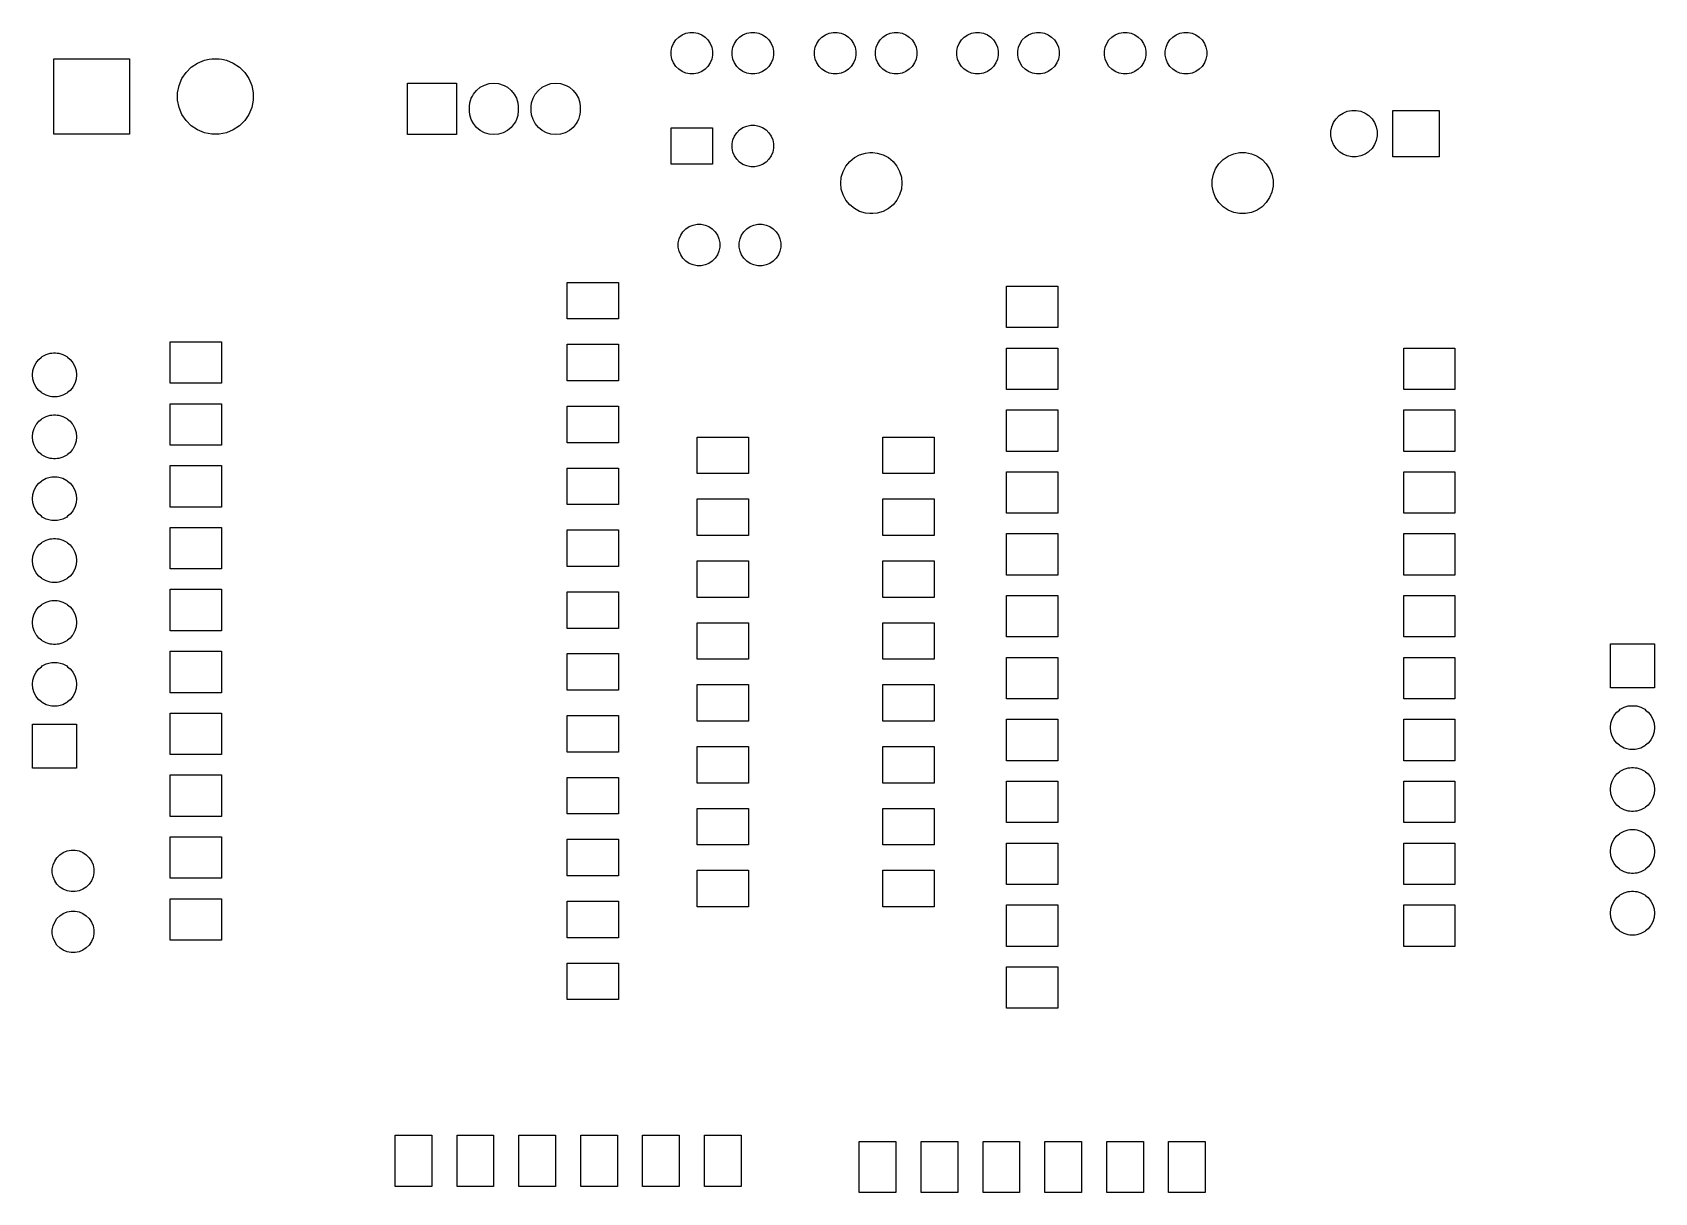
# Model space of a CAD drawing. Extents: x 37.2 to 103.8, y -92 to -44.4.
import ezdxf

# ---------------------------------------------------------------- set-up
doc = ezdxf.new("R2010")
doc.units = 0
doc.header["$MEASUREMENT"] = 0
doc.layers.add('BLACK', color=7, linetype='CONTINUOUS')

msp = doc.modelspace()

# ---------------------------------------------------------------- linework, layer by layer
at = {"layer": 'BLACK', "linetype": 'CONTINUOUS'}
for p, q in [((63.601, -44.6695), (63.7195, -44.551)), ((63.7195, -44.551), (63.8589, -44.4579)), ((63.8589, -44.4579), (64.0138, -44.3937)), ((64.0138, -44.3937), (64.1782, -44.361)), ((64.1782, -44.361), (64.3458, -44.361)), ((64.3458, -44.361), (64.5102, -44.3937)), ((64.5102, -44.3937), (64.6651, -44.4579)), ((64.6651, -44.4579), (64.8045, -44.551)), ((64.8045, -44.551), (64.923, -44.6695)), ((66.101, -44.6695), (66.2195, -44.551)), ((66.2195, -44.551), (66.3589, -44.4579)), ((66.3589, -44.4579), (66.5138, -44.3937)), ((66.5138, -44.3937), (66.6782, -44.361)), ((66.6782, -44.361), (66.8458, -44.361)), ((66.8458, -44.361), (67.0102, -44.3937)), ((67.0102, -44.3937), (67.1651, -44.4579)), ((67.1651, -44.4579), (67.3045, -44.551)), ((67.3045, -44.551), (67.423, -44.6695)), ((69.483, -44.6695), (69.6015, -44.551)), ((69.6015, -44.551), (69.7409, -44.4579)), ((69.7409, -44.4579), (69.8958, -44.3937)), ((69.8958, -44.3937), (70.0602, -44.361)), ((70.0602, -44.361), (70.2278, -44.361)), ((70.2278, -44.361), (70.3922, -44.3937)), ((70.3922, -44.3937), (70.5471, -44.4579)), ((70.5471, -44.4579), (70.6865, -44.551)), ((70.6865, -44.551), (70.805, -44.6695)), ((71.983, -44.6695), (72.1015, -44.551)), ((72.1015, -44.551), (72.2409, -44.4579)), ((72.2409, -44.4579), (72.3958, -44.3937)), ((72.3958, -44.3937), (72.5602, -44.361)), ((72.5602, -44.361), (72.7278, -44.361)), ((72.7278, -44.361), (72.8922, -44.3937)), ((72.8922, -44.3937), (73.0471, -44.4579)), ((73.0471, -44.4579), (73.1865, -44.551)), ((73.1865, -44.551), (73.305, -44.6695)), ((75.325, -44.6695), (75.4435, -44.551)), ((75.4435, -44.551), (75.5829, -44.4579)), ((75.5829, -44.4579), (75.7378, -44.3937)), ((75.7378, -44.3937), (75.9022, -44.361)), ((75.9022, -44.361), (76.0698, -44.361)), ((76.0698, -44.361), (76.2342, -44.3937)), ((76.2342, -44.3937), (76.3891, -44.4579)), ((76.3891, -44.4579), (76.5285, -44.551)), ((76.5285, -44.551), (76.647, -44.6695)), ((77.825, -44.6695), (77.9435, -44.551)), ((77.9435, -44.551), (78.0829, -44.4579)), ((78.0829, -44.4579), (78.2378, -44.3937)), ((78.2378, -44.3937), (78.4022, -44.361)), ((78.4022, -44.361), (78.5698, -44.361)), ((78.5698, -44.361), (78.7342, -44.3937)), ((78.7342, -44.3937), (78.8891, -44.4579)), ((78.8891, -44.4579), (79.0285, -44.551)), ((79.0285, -44.551), (79.147, -44.6695)), ((81.381, -44.6695), (81.4995, -44.551)), ((81.4995, -44.551), (81.6389, -44.4579)), ((81.6389, -44.4579), (81.7938, -44.3937)), ((81.7938, -44.3937), (81.9582, -44.361)), ((81.9582, -44.361), (82.1258, -44.361)), ((82.1258, -44.361), (82.2902, -44.3937)), ((82.2902, -44.3937), (82.4451, -44.4579)), ((82.4451, -44.4579), (82.5845, -44.551)), ((82.5845, -44.551), (82.703, -44.6695)), ((83.881, -44.6695), (83.9995, -44.551)), ((83.9995, -44.551), (84.1389, -44.4579)), ((84.1389, -44.4579), (84.2938, -44.3937)), ((84.2938, -44.3937), (84.4582, -44.361)), ((84.4582, -44.361), (84.6258, -44.361)), ((84.6258, -44.361), (84.7902, -44.3937)), ((84.7902, -44.3937), (84.9451, -44.4579)), ((84.9451, -44.4579), (85.0845, -44.551)), ((85.0845, -44.551), (85.203, -44.6695)), ((63.411, -45.1282), (63.4437, -44.9638)), ((63.411, -45.2958), (63.411, -45.1282)), ((63.4437, -44.9638), (63.5079, -44.8089)), ((63.5079, -44.8089), (63.601, -44.6695)), ((64.923, -44.6695), (65.0161, -44.8089)), ((65.0161, -44.8089), (65.0803, -44.9638)), ((65.0803, -44.9638), (65.113, -45.1282)), ((65.113, -45.1282), (65.113, -45.2958)), ((65.911, -45.1282), (65.9437, -44.9638)), ((65.911, -45.2958), (65.911, -45.1282)), ((65.9437, -44.9638), (66.0079, -44.8089)), ((66.0079, -44.8089), (66.101, -44.6695)), ((67.423, -44.6695), (67.5161, -44.8089)), ((67.5161, -44.8089), (67.5803, -44.9638)), ((67.5803, -44.9638), (67.613, -45.1282)), ((67.613, -45.1282), (67.613, -45.2958)), ((69.293, -45.1282), (69.3257, -44.9638)), ((69.293, -45.2958), (69.293, -45.1282)), ((69.3257, -44.9638), (69.3899, -44.8089)), ((69.3899, -44.8089), (69.483, -44.6695)), ((70.805, -44.6695), (70.8981, -44.8089)), ((70.8981, -44.8089), (70.9623, -44.9638)), ((70.9623, -44.9638), (70.995, -45.1282)), ((70.995, -45.1282), (70.995, -45.2958)), ((71.793, -45.1282), (71.8257, -44.9638)), ((71.793, -45.2958), (71.793, -45.1282)), ((71.8257, -44.9638), (71.8899, -44.8089)), ((71.8899, -44.8089), (71.983, -44.6695)), ((73.305, -44.6695), (73.3981, -44.8089)), ((73.3981, -44.8089), (73.4623, -44.9638)), ((73.4623, -44.9638), (73.495, -45.1282)), ((73.495, -45.1282), (73.495, -45.2958)), ((75.135, -45.1282), (75.1677, -44.9638)), ((75.135, -45.2958), (75.135, -45.1282)), ((75.1677, -44.9638), (75.2319, -44.8089)), ((75.2319, -44.8089), (75.325, -44.6695)), ((76.647, -44.6695), (76.7401, -44.8089)), ((76.7401, -44.8089), (76.8043, -44.9638)), ((76.8043, -44.9638), (76.837, -45.1282)), ((76.837, -45.1282), (76.837, -45.2958)), ((77.635, -45.1282), (77.6677, -44.9638)), ((77.635, -45.2958), (77.635, -45.1282)), ((77.6677, -44.9638), (77.7319, -44.8089)), ((77.7319, -44.8089), (77.825, -44.6695)), ((79.147, -44.6695), (79.2401, -44.8089)), ((79.2401, -44.8089), (79.3043, -44.9638)), ((79.3043, -44.9638), (79.337, -45.1282)), ((79.337, -45.1282), (79.337, -45.2958)), ((81.191, -45.1282), (81.2237, -44.9638)), ((81.191, -45.2958), (81.191, -45.1282)), ((81.2237, -44.9638), (81.2879, -44.8089)), ((81.2879, -44.8089), (81.381, -44.6695)), ((82.703, -44.6695), (82.7961, -44.8089)), ((82.7961, -44.8089), (82.8603, -44.9638)), ((82.8603, -44.9638), (82.893, -45.1282)), ((82.893, -45.1282), (82.893, -45.2958)), ((83.691, -45.1282), (83.7237, -44.9638)), ((83.691, -45.2958), (83.691, -45.1282)), ((83.7237, -44.9638), (83.7879, -44.8089)), ((83.7879, -44.8089), (83.881, -44.6695)), ((85.203, -44.6695), (85.2961, -44.8089)), ((85.2961, -44.8089), (85.3603, -44.9638)), ((85.3603, -44.9638), (85.393, -45.1282)), ((85.393, -45.1282), (85.393, -45.2958)), ((38.073, -48.541), (38.073, -45.439)), ((38.073, -45.439), (41.175, -45.439)), ((41.175, -45.439), (41.175, -48.541)), ((43.4993, -46.0013), (43.7153, -45.7853)), ((43.7153, -45.7853), (43.9693, -45.6155)), ((43.9693, -45.6155), (44.2516, -45.4986)), ((44.2516, -45.4986), (44.4445, -45.4602)), ((44.4445, -45.4602), (44.5512, -45.439)), ((44.5512, -45.439), (44.8568, -45.439)), ((44.8568, -45.439), (44.9635, -45.4602)), ((44.9635, -45.4602), (45.1564, -45.4986)), ((45.1564, -45.4986), (45.4387, -45.6155)), ((45.4387, -45.6155), (45.6927, -45.7853)), ((45.6927, -45.7853), (45.9087, -46.0013)), ((63.4437, -45.4602), (63.411, -45.2958)), ((63.5079, -45.6151), (63.4437, -45.4602)), ((63.601, -45.7545), (63.5079, -45.6151)), ((63.7195, -45.873), (63.601, -45.7545)), ((63.8589, -45.9661), (63.7195, -45.873)), ((64.8045, -45.873), (64.6651, -45.9661)), ((64.923, -45.7545), (64.8045, -45.873)), ((65.0161, -45.6151), (64.923, -45.7545)), ((65.0803, -45.4602), (65.0161, -45.6151)), ((65.113, -45.2958), (65.0803, -45.4602)), ((65.9437, -45.4602), (65.911, -45.2958)), ((66.0079, -45.6151), (65.9437, -45.4602)), ((66.101, -45.7545), (66.0079, -45.6151)), ((66.2195, -45.873), (66.101, -45.7545)), ((66.3589, -45.9661), (66.2195, -45.873)), ((67.3045, -45.873), (67.1651, -45.9661)), ((67.423, -45.7545), (67.3045, -45.873)), ((67.5161, -45.6151), (67.423, -45.7545)), ((67.5803, -45.4602), (67.5161, -45.6151)), ((67.613, -45.2958), (67.5803, -45.4602)), ((69.3257, -45.4602), (69.293, -45.2958)), ((69.3899, -45.6151), (69.3257, -45.4602)), ((69.483, -45.7545), (69.3899, -45.6151)), ((69.6015, -45.873), (69.483, -45.7545)), ((69.7409, -45.9661), (69.6015, -45.873)), ((70.6865, -45.873), (70.5471, -45.9661)), ((70.805, -45.7545), (70.6865, -45.873)), ((70.8981, -45.6151), (70.805, -45.7545)), ((70.9623, -45.4602), (70.8981, -45.6151)), ((70.995, -45.2958), (70.9623, -45.4602)), ((71.8257, -45.4602), (71.793, -45.2958)), ((71.8899, -45.6151), (71.8257, -45.4602)), ((71.983, -45.7545), (71.8899, -45.6151)), ((72.1015, -45.873), (71.983, -45.7545)), ((72.2409, -45.9661), (72.1015, -45.873)), ((73.1865, -45.873), (73.0471, -45.9661)), ((73.305, -45.7545), (73.1865, -45.873)), ((73.3981, -45.6151), (73.305, -45.7545)), ((73.4623, -45.4602), (73.3981, -45.6151)), ((73.495, -45.2958), (73.4623, -45.4602)), ((75.1677, -45.4602), (75.135, -45.2958)), ((75.2319, -45.6151), (75.1677, -45.4602)), ((75.325, -45.7545), (75.2319, -45.6151)), ((75.4435, -45.873), (75.325, -45.7545)), ((75.5829, -45.9661), (75.4435, -45.873)), ((76.5285, -45.873), (76.3891, -45.9661)), ((76.647, -45.7545), (76.5285, -45.873)), ((76.7401, -45.6151), (76.647, -45.7545)), ((76.8043, -45.4602), (76.7401, -45.6151)), ((76.837, -45.2958), (76.8043, -45.4602)), ((77.6677, -45.4602), (77.635, -45.2958)), ((77.7319, -45.6151), (77.6677, -45.4602)), ((77.825, -45.7545), (77.7319, -45.6151)), ((77.9435, -45.873), (77.825, -45.7545)), ((78.0829, -45.9661), (77.9435, -45.873)), ((79.0285, -45.873), (78.8891, -45.9661)), ((79.147, -45.7545), (79.0285, -45.873)), ((79.2401, -45.6151), (79.147, -45.7545)), ((79.3043, -45.4602), (79.2401, -45.6151)), ((79.337, -45.2958), (79.3043, -45.4602)), ((81.2237, -45.4602), (81.191, -45.2958)), ((81.2879, -45.6151), (81.2237, -45.4602)), ((81.381, -45.7545), (81.2879, -45.6151)), ((81.4995, -45.873), (81.381, -45.7545)), ((81.6389, -45.9661), (81.4995, -45.873)), ((82.5845, -45.873), (82.4451, -45.9661)), ((82.703, -45.7545), (82.5845, -45.873)), ((82.7961, -45.6151), (82.703, -45.7545)), ((82.8603, -45.4602), (82.7961, -45.6151)), ((82.893, -45.2958), (82.8603, -45.4602)), ((83.7237, -45.4602), (83.691, -45.2958)), ((83.7879, -45.6151), (83.7237, -45.4602)), ((83.881, -45.7545), (83.7879, -45.6151)), ((83.9995, -45.873), (83.881, -45.7545)), ((84.1389, -45.9661), (83.9995, -45.873)), ((85.0845, -45.873), (84.9451, -45.9661)), ((85.203, -45.7545), (85.0845, -45.873)), ((85.2961, -45.6151), (85.203, -45.7545)), ((85.3603, -45.4602), (85.2961, -45.6151)), ((85.393, -45.2958), (85.3603, -45.4602)), ((43.153, -46.8372), (43.2126, -46.5376)), ((43.2126, -46.5376), (43.3295, -46.2553)), ((43.3295, -46.2553), (43.4993, -46.0013)), ((45.9087, -46.0013), (46.0785, -46.2553)), ((46.0785, -46.2553), (46.1954, -46.5376)), ((46.1954, -46.5376), (46.255, -46.8372)), ((52.5905, -48.549), (52.5905, -46.447)), ((52.5905, -46.447), (54.5975, -46.447)), ((54.5975, -46.447), (54.5975, -48.549)), ((55.5738, -46.6121), (55.7481, -46.5189)), ((55.7481, -46.5189), (55.9373, -46.4615)), ((55.9373, -46.4615), (56.134, -46.4421)), ((56.134, -46.4421), (56.3307, -46.4615)), ((56.3307, -46.4615), (56.5199, -46.5189)), ((56.5199, -46.5189), (56.5199, -46.5189)), ((56.5199, -46.5189), (56.5548, -46.5376)), ((56.5548, -46.5376), (56.6942, -46.6121)), ((58.1138, -46.6121), (58.2881, -46.5189)), ((58.2881, -46.5189), (58.4773, -46.4615)), ((58.4773, -46.4615), (58.674, -46.4421)), ((58.674, -46.4421), (58.8707, -46.4615)), ((58.8707, -46.4615), (59.0599, -46.5189)), ((59.0599, -46.5189), (59.0599, -46.5189)), ((59.0599, -46.5189), (59.0948, -46.5376)), ((59.0948, -46.5376), (59.2342, -46.6121)), ((64.0138, -46.0303), (63.8589, -45.9661)), ((64.1782, -46.063), (64.0138, -46.0303)), ((64.3458, -46.063), (64.1782, -46.063)), ((64.5102, -46.0303), (64.3458, -46.063)), ((64.6651, -45.9661), (64.5102, -46.0303)), ((66.5138, -46.0303), (66.3589, -45.9661)), ((66.6782, -46.063), (66.5138, -46.0303)), ((66.8458, -46.063), (66.6782, -46.063)), ((67.0102, -46.0303), (66.8458, -46.063)), ((67.1651, -45.9661), (67.0102, -46.0303)), ((69.8958, -46.0303), (69.7409, -45.9661)), ((70.0602, -46.063), (69.8958, -46.0303)), ((70.2278, -46.063), (70.0602, -46.063)), ((70.3922, -46.0303), (70.2278, -46.063)), ((70.5471, -45.9661), (70.3922, -46.0303)), ((72.3958, -46.0303), (72.2409, -45.9661)), ((72.5602, -46.063), (72.3958, -46.0303)), ((72.7278, -46.063), (72.5602, -46.063)), ((72.8922, -46.0303), (72.7278, -46.063)), ((73.0471, -45.9661), (72.8922, -46.0303)), ((75.7378, -46.0303), (75.5829, -45.9661)), ((75.9022, -46.063), (75.7378, -46.0303)), ((76.0698, -46.063), (75.9022, -46.063)), ((76.2342, -46.0303), (76.0698, -46.063)), ((76.3891, -45.9661), (76.2342, -46.0303)), ((78.2378, -46.0303), (78.0829, -45.9661)), ((78.4022, -46.063), (78.2378, -46.0303)), ((78.5698, -46.063), (78.4022, -46.063)), ((78.7342, -46.0303), (78.5698, -46.063)), ((78.8891, -45.9661), (78.7342, -46.0303)), ((81.7938, -46.0303), (81.6389, -45.9661)), ((81.9582, -46.063), (81.7938, -46.0303)), ((82.1258, -46.063), (81.9582, -46.063)), ((82.2902, -46.0303), (82.1258, -46.063)), ((82.4451, -45.9661), (82.2902, -46.0303)), ((84.2938, -46.0303), (84.1389, -45.9661)), ((84.4582, -46.063), (84.2938, -46.0303)), ((84.6258, -46.063), (84.4582, -46.063)), ((84.7902, -46.0303), (84.6258, -46.063)), ((84.9451, -45.9661), (84.7902, -46.0303)), ((43.153, -47.1428), (43.153, -46.8372)), ((43.2126, -47.4424), (43.153, -47.1428)), ((46.255, -47.1428), (46.1954, -47.4424)), ((46.255, -46.8372), (46.255, -47.1428)), ((55.1305, -47.4012), (55.145, -47.2538)), ((55.145, -47.2538), (55.2024, -47.0646)), ((55.2024, -47.0646), (55.2518, -46.9722)), ((55.2024, -47.0646), (55.2024, -47.0646)), ((55.2518, -46.9722), (55.2956, -46.8903)), ((55.2956, -46.8903), (55.421, -46.7375)), ((55.421, -46.7375), (55.5738, -46.6121)), ((56.6942, -46.6121), (56.847, -46.7375)), ((56.847, -46.7375), (56.9724, -46.8903)), ((56.9724, -46.8903), (57.0656, -47.0646)), ((57.0656, -47.0646), (57.123, -47.2538)), ((57.123, -47.2538), (57.1375, -47.4012)), ((57.6705, -47.4012), (57.685, -47.2538)), ((57.685, -47.2538), (57.7424, -47.0646)), ((57.7424, -47.0646), (57.7918, -46.9722)), ((57.7424, -47.0646), (57.7424, -47.0646)), ((57.7918, -46.9722), (57.8356, -46.8903)), ((57.8356, -46.8903), (57.961, -46.7375)), ((57.961, -46.7375), (58.1138, -46.6121)), ((59.2342, -46.6121), (59.387, -46.7375)), ((59.387, -46.7375), (59.5124, -46.8903)), ((59.5124, -46.8903), (59.6056, -47.0646)), ((59.6056, -47.0646), (59.663, -47.2538)), ((59.663, -47.2538), (59.6775, -47.4012)), ((43.3295, -47.7247), (43.2126, -47.4424)), ((43.4993, -47.9787), (43.3295, -47.7247)), ((46.0785, -47.7247), (45.9087, -47.9787)), ((46.1954, -47.4424), (46.0785, -47.7247)), ((55.1305, -47.5948), (55.1305, -47.4012)), ((55.145, -47.7422), (55.1305, -47.5948)), ((55.2024, -47.9314), (55.145, -47.7422)), ((55.2956, -48.1057), (55.2024, -47.9314)), ((57.0656, -47.9314), (57.0162, -48.0238)), ((57.1129, -47.7753), (57.0656, -47.9314)), ((57.123, -47.7422), (57.1129, -47.7753)), ((57.1375, -47.5948), (57.123, -47.7422)), ((57.1375, -47.4012), (57.1375, -47.5948)), ((57.6705, -47.5948), (57.6705, -47.4012)), ((57.685, -47.7422), (57.6705, -47.5948)), ((57.7424, -47.9314), (57.685, -47.7422)), ((57.8356, -48.1057), (57.7424, -47.9314)), ((59.6056, -47.9314), (59.5562, -48.0238)), ((59.6529, -47.7753), (59.6056, -47.9314)), ((59.663, -47.7422), (59.6529, -47.7753)), ((59.6775, -47.5948), (59.663, -47.7422)), ((59.6775, -47.4012), (59.6775, -47.5948)), ((90.6539, -47.9787), (90.7013, -47.9078)), ((90.7013, -47.9078), (90.8338, -47.7753)), ((90.8338, -47.7753), (90.9895, -47.6712)), ((90.9895, -47.6712), (91.1626, -47.5995)), ((90.9895, -47.6712), (90.9895, -47.6712)), ((91.1626, -47.5995), (91.3463, -47.563)), ((91.3463, -47.563), (91.5337, -47.563)), ((91.5337, -47.563), (91.7174, -47.5995)), ((91.7174, -47.5995), (91.8905, -47.6712)), ((91.8905, -47.6712), (91.8905, -47.6712)), ((91.8905, -47.6712), (92.0462, -47.7753)), ((92.0462, -47.7753), (92.1787, -47.9078)), ((92.1787, -47.9078), (92.2261, -47.9787)), ((93.029, -49.465), (93.029, -47.563)), ((93.029, -47.563), (94.931, -47.563)), ((94.931, -47.563), (94.931, -49.465)), ((41.175, -48.541), (38.073, -48.541)), ((43.7153, -48.1947), (43.4993, -47.9787)), ((43.9693, -48.3645), (43.7153, -48.1947)), ((44.2516, -48.4814), (43.9693, -48.3645)), ((44.4014, -48.5112), (44.2516, -48.4814)), ((44.5512, -48.541), (44.4014, -48.5112)), ((44.8568, -48.541), (44.5512, -48.541)), ((45.0066, -48.5112), (44.8568, -48.541)), ((45.1564, -48.4814), (45.0066, -48.5112)), ((45.4387, -48.3645), (45.1564, -48.4814)), ((45.6927, -48.1947), (45.4387, -48.3645)), ((45.9087, -47.9787), (45.6927, -48.1947)), ((54.5975, -48.549), (52.5905, -48.549)), ((55.421, -48.2585), (55.2956, -48.1057)), ((55.5738, -48.3839), (55.421, -48.2585)), ((55.7481, -48.4771), (55.5738, -48.3839)), ((55.9373, -48.5345), (55.7481, -48.4771)), ((56.134, -48.5539), (55.9373, -48.5345)), ((56.3307, -48.5345), (56.134, -48.5539)), ((56.5199, -48.4771), (56.3307, -48.5345)), ((56.6942, -48.3839), (56.5199, -48.4771)), ((56.847, -48.2585), (56.6942, -48.3839)), ((56.9724, -48.1057), (56.847, -48.2585)), ((57.0162, -48.0238), (56.9724, -48.1057)), ((57.961, -48.2585), (57.8356, -48.1057)), ((58.1138, -48.3839), (57.961, -48.2585)), ((58.2881, -48.4771), (58.1138, -48.3839)), ((58.4773, -48.5345), (58.2881, -48.4771)), ((58.674, -48.5539), (58.4773, -48.5345)), ((58.8707, -48.5345), (58.674, -48.5539)), ((59.0599, -48.4771), (58.8707, -48.5345)), ((59.2342, -48.3839), (59.0599, -48.4771)), ((59.387, -48.2585), (59.2342, -48.3839)), ((59.5124, -48.1057), (59.387, -48.2585)), ((59.5562, -48.0238), (59.5124, -48.1057)), ((63.411, -49.773), (63.411, -48.271)), ((63.411, -48.271), (65.113, -48.271)), ((65.113, -48.271), (65.113, -49.773)), ((66.0079, -48.6189), (66.101, -48.4795)), ((66.101, -48.4795), (66.2195, -48.361)), ((66.2195, -48.361), (66.3589, -48.2679)), ((66.3589, -48.2679), (66.5138, -48.2037)), ((66.5138, -48.2037), (66.6782, -48.171)), ((66.6782, -48.171), (66.8458, -48.171)), ((66.8458, -48.171), (67.0102, -48.2037)), ((67.0102, -48.2037), (67.1651, -48.2679)), ((67.1651, -48.2679), (67.3045, -48.361)), ((67.3045, -48.361), (67.423, -48.4795)), ((67.423, -48.4795), (67.5161, -48.6189)), ((90.489, -48.4203), (90.5255, -48.2366)), ((90.489, -48.6077), (90.489, -48.4203)), ((90.5255, -48.2366), (90.5972, -48.0635)), ((90.5972, -48.0635), (90.6539, -47.9787)), ((92.2261, -47.9787), (92.2828, -48.0635)), ((92.2828, -48.0635), (92.3545, -48.2366)), ((92.3545, -48.2366), (92.391, -48.4203)), ((92.391, -48.4203), (92.391, -48.6077)), ((65.911, -48.9382), (65.9437, -48.7738)), ((65.911, -49.1058), (65.911, -48.9382)), ((65.9437, -49.2702), (65.911, -49.1058)), ((65.9437, -48.7738), (66.0079, -48.6189)), ((67.5161, -48.6189), (67.5803, -48.7738)), ((67.5803, -48.7738), (67.613, -48.9382)), ((67.613, -49.1058), (67.5803, -49.2702)), ((67.613, -48.9382), (67.613, -49.1058)), ((90.5255, -48.7914), (90.489, -48.6077)), ((90.5972, -48.9645), (90.5255, -48.7914)), ((90.7013, -49.1202), (90.5972, -48.9645)), ((90.5972, -48.9645), (90.5972, -48.9645)), ((90.8338, -49.2527), (90.7013, -49.1202)), ((90.86, -49.2702), (90.8338, -49.2527)), ((92.0462, -49.2527), (92.02, -49.2702)), ((92.1787, -49.1202), (92.0462, -49.2527)), ((92.2828, -48.9645), (92.1787, -49.1202)), ((92.3545, -48.7914), (92.2828, -48.9645)), ((92.2828, -48.9645), (92.2828, -48.9645)), ((92.391, -48.6077), (92.3545, -48.7914)), ((65.113, -49.773), (63.411, -49.773)), ((66.0079, -49.4251), (65.9437, -49.2702)), ((66.101, -49.5645), (66.0079, -49.4251)), ((66.2195, -49.683), (66.101, -49.5645)), ((66.3589, -49.7761), (66.2195, -49.683)), ((66.5138, -49.8403), (66.3589, -49.7761)), ((66.6782, -49.873), (66.5138, -49.8403)), ((66.8458, -49.873), (66.6782, -49.873)), ((67.0102, -49.8403), (66.8458, -49.873)), ((67.1651, -49.7761), (67.0102, -49.8403)), ((67.3045, -49.683), (67.1651, -49.7761)), ((67.423, -49.5645), (67.3045, -49.683)), ((67.5161, -49.4251), (67.423, -49.5645)), ((67.5803, -49.2702), (67.5161, -49.4251)), ((70.4666, -50.0649), (70.5828, -49.8476)), ((70.5828, -49.8476), (70.7391, -49.6571)), ((70.7391, -49.6571), (70.9296, -49.5008)), ((70.9296, -49.5008), (71.1469, -49.3846)), ((71.1469, -49.3846), (71.3828, -49.3131)), ((71.3828, -49.3131), (71.5665, -49.295)), ((71.5665, -49.295), (71.6895, -49.295)), ((71.6895, -49.295), (71.8732, -49.3131)), ((71.8732, -49.3131), (72.1091, -49.3846)), ((72.1091, -49.3846), (72.3264, -49.5008)), ((72.3264, -49.5008), (72.5169, -49.6571)), ((72.5169, -49.6571), (72.6732, -49.8476)), ((72.6732, -49.8476), (72.7894, -50.0649)), ((85.7594, -49.9534), (85.8963, -49.7485)), ((85.8963, -49.7485), (86.0705, -49.5743)), ((86.0705, -49.5743), (86.2754, -49.4374)), ((86.2754, -49.4374), (86.3051, -49.4251)), ((86.3051, -49.4251), (86.5031, -49.3431)), ((86.5031, -49.3431), (86.7448, -49.295)), ((86.7448, -49.295), (86.9912, -49.295)), ((86.9912, -49.295), (87.2329, -49.3431)), ((87.2329, -49.3431), (87.4309, -49.4251)), ((87.4309, -49.4251), (87.4606, -49.4374)), ((87.4606, -49.4374), (87.6655, -49.5743)), ((87.6655, -49.5743), (87.8397, -49.7485)), ((87.8397, -49.7485), (87.9766, -49.9534)), ((90.9895, -49.3568), (90.86, -49.2702)), ((91.1626, -49.4285), (90.9895, -49.3568)), ((91.3463, -49.465), (91.1626, -49.4285)), ((91.5337, -49.465), (91.3463, -49.465)), ((91.7174, -49.4285), (91.5337, -49.465)), ((91.8905, -49.3568), (91.7174, -49.4285)), ((92.02, -49.2702), (91.8905, -49.3568)), ((94.931, -49.465), (93.029, -49.465)), ((70.3709, -50.546), (70.3951, -50.3008)), ((70.3951, -50.7912), (70.3709, -50.546)), ((70.3951, -50.3008), (70.4666, -50.0649)), ((72.7894, -50.0649), (72.8609, -50.3008)), ((72.8609, -50.3008), (72.8851, -50.546)), ((72.8851, -50.546), (72.8609, -50.7912)), ((85.617, -50.4228), (85.6651, -50.1811)), ((85.617, -50.6692), (85.617, -50.4228)), ((85.6651, -50.1811), (85.7594, -49.9534)), ((87.9766, -49.9534), (88.0709, -50.1811)), ((88.0709, -50.1811), (88.119, -50.4228)), ((88.119, -50.4228), (88.119, -50.6692)), ((70.4666, -51.0271), (70.3951, -50.7912)), ((70.5828, -51.2444), (70.4666, -51.0271)), ((70.7391, -51.4349), (70.5828, -51.2444)), ((72.6732, -51.2444), (72.5169, -51.4349)), ((72.7894, -51.0271), (72.6732, -51.2444)), ((72.8609, -50.7912), (72.7894, -51.0271)), ((85.6651, -50.9109), (85.617, -50.6692)), ((85.7594, -51.1386), (85.6651, -50.9109)), ((85.8963, -51.3435), (85.7594, -51.1386)), ((87.9766, -51.1386), (87.8397, -51.3435)), ((88.0709, -50.9109), (87.9766, -51.1386)), ((88.119, -50.6692), (88.0709, -50.9109)), ((70.9296, -51.5912), (70.7391, -51.4349)), ((71.1469, -51.7074), (70.9296, -51.5912)), ((71.3828, -51.7789), (71.1469, -51.7074)), ((71.5665, -51.797), (71.3828, -51.7789)), ((71.6895, -51.797), (71.5665, -51.797)), ((71.8732, -51.7789), (71.6895, -51.797)), ((72.1091, -51.7074), (71.8732, -51.7789)), ((72.3264, -51.5912), (72.1091, -51.7074)), ((72.5169, -51.4349), (72.3264, -51.5912)), ((86.0705, -51.5177), (85.8963, -51.3435)), ((86.2754, -51.6546), (86.0705, -51.5177)), ((86.5031, -51.7489), (86.2754, -51.6546)), ((86.2754, -51.6546), (86.2754, -51.6546)), ((86.2754, -51.6546), (86.2754, -51.6546)), ((86.7448, -51.797), (86.5031, -51.7489)), ((86.9912, -51.797), (86.7448, -51.797)), ((87.2329, -51.7489), (86.9912, -51.797)), ((87.4606, -51.6546), (87.2329, -51.7489)), ((87.6655, -51.5177), (87.4606, -51.6546)), ((87.4606, -51.6546), (87.4606, -51.6546)), ((87.4606, -51.6546), (87.4606, -51.6546)), ((87.8397, -51.3435), (87.6655, -51.5177)), ((63.8019, -52.6829), (63.895, -52.5435)), ((63.895, -52.5435), (64.0135, -52.425)), ((64.0135, -52.425), (64.1529, -52.3319)), ((64.1529, -52.3319), (64.3078, -52.2677)), ((64.3078, -52.2677), (64.4722, -52.235)), ((64.4722, -52.235), (64.6398, -52.235)), ((64.6398, -52.235), (64.8042, -52.2677)), ((64.8042, -52.2677), (64.9591, -52.3319)), ((64.9591, -52.3319), (65.0985, -52.425)), ((65.0985, -52.425), (65.217, -52.5435)), ((65.217, -52.5435), (65.3101, -52.6829)), ((66.3019, -52.6829), (66.395, -52.5435)), ((66.395, -52.5435), (66.5135, -52.425)), ((66.5135, -52.425), (66.6529, -52.3319)), ((66.6529, -52.3319), (66.8078, -52.2677)), ((66.8078, -52.2677), (66.9722, -52.235)), ((66.9722, -52.235), (67.1398, -52.235)), ((67.1398, -52.235), (67.3042, -52.2677)), ((67.3042, -52.2677), (67.4591, -52.3319)), ((67.4591, -52.3319), (67.5985, -52.425)), ((67.5985, -52.425), (67.717, -52.5435)), ((67.717, -52.5435), (67.8101, -52.6829)), ((63.705, -53.0022), (63.7377, -52.8378)), ((63.705, -53.1698), (63.705, -53.0022)), ((63.7377, -53.3342), (63.705, -53.1698)), ((63.7377, -52.8378), (63.8019, -52.6829)), ((65.3101, -52.6829), (65.3743, -52.8378)), ((65.3743, -52.8378), (65.407, -53.0022)), ((65.407, -53.1698), (65.3743, -53.3342)), ((65.407, -53.0022), (65.407, -53.1698)), ((66.205, -53.0022), (66.2377, -52.8378)), ((66.205, -53.1698), (66.205, -53.0022)), ((66.2377, -53.3342), (66.205, -53.1698)), ((66.2377, -52.8378), (66.3019, -52.6829)), ((67.8101, -52.6829), (67.8743, -52.8378)), ((67.8743, -52.8378), (67.907, -53.0022)), ((67.907, -53.1698), (67.8743, -53.3342)), ((67.907, -53.0022), (67.907, -53.1698)), ((63.8019, -53.4891), (63.7377, -53.3342)), ((63.895, -53.6285), (63.8019, -53.4891)), ((64.0135, -53.747), (63.895, -53.6285)), ((64.1529, -53.8401), (64.0135, -53.747)), ((64.3078, -53.9043), (64.1529, -53.8401)), ((64.4722, -53.937), (64.3078, -53.9043)), ((64.8042, -53.9043), (64.6398, -53.937)), ((64.9591, -53.8401), (64.8042, -53.9043)), ((65.0985, -53.747), (64.9591, -53.8401)), ((65.217, -53.6285), (65.0985, -53.747)), ((65.3101, -53.4891), (65.217, -53.6285)), ((65.3743, -53.3342), (65.3101, -53.4891)), ((66.3019, -53.4891), (66.2377, -53.3342)), ((66.395, -53.6285), (66.3019, -53.4891)), ((66.5135, -53.747), (66.395, -53.6285)), ((66.6529, -53.8401), (66.5135, -53.747)), ((66.8078, -53.9043), (66.6529, -53.8401)), ((66.9722, -53.937), (66.8078, -53.9043)), ((67.3042, -53.9043), (67.1398, -53.937)), ((67.4591, -53.8401), (67.3042, -53.9043)), ((67.5985, -53.747), (67.4591, -53.8401)), ((67.717, -53.6285), (67.5985, -53.747)), ((67.8101, -53.4891), (67.717, -53.6285)), ((67.8743, -53.3342), (67.8101, -53.4891)), ((64.6398, -53.937), (64.4722, -53.937)), ((67.1398, -53.937), (66.9722, -53.937)), ((59.147, -56.123), (59.147, -54.621)), ((59.147, -54.621), (61.249, -54.621)), ((61.249, -54.621), (61.249, -56.123)), ((77.181, -56.477), (77.181, -54.775)), ((77.181, -54.775), (79.283, -54.775)), ((79.283, -54.775), (79.283, -56.477)), ((61.249, -56.123), (59.147, -56.123)), ((79.283, -56.477), (77.181, -56.477)), ((42.847, -58.763), (42.847, -57.061)), ((42.847, -57.061), (44.949, -57.061)), ((44.949, -57.061), (44.949, -58.763)), ((59.147, -58.663), (59.147, -57.161)), ((59.147, -57.161), (61.249, -57.161)), ((61.249, -57.161), (61.249, -58.663)), ((37.2636, -58.0735), (37.3472, -57.917)), ((37.3472, -57.917), (37.3766, -57.8813)), ((37.3766, -57.8813), (37.4598, -57.7798)), ((37.4598, -57.7798), (37.5613, -57.6966)), ((37.5613, -57.6966), (37.597, -57.6672)), ((37.597, -57.6672), (37.7535, -57.5836)), ((37.7535, -57.5836), (37.9234, -57.532)), ((37.9234, -57.532), (37.9896, -57.5255)), ((37.9896, -57.5255), (38.0557, -57.519)), ((38.0557, -57.519), (38.1443, -57.519)), ((38.1443, -57.519), (38.2104, -57.5255)), ((38.2104, -57.5255), (38.2766, -57.532)), ((38.2766, -57.532), (38.4465, -57.5836)), ((38.4465, -57.5836), (38.603, -57.6672)), ((38.603, -57.6672), (38.6387, -57.6966)), ((38.6387, -57.6966), (38.7402, -57.7798)), ((38.7402, -57.7798), (38.8234, -57.8813)), ((38.8234, -57.8813), (38.8528, -57.917)), ((38.8528, -57.917), (38.9364, -58.0735)), ((77.181, -59.017), (77.181, -57.315)), ((77.181, -57.315), (79.283, -57.315)), ((79.283, -57.315), (79.283, -59.017)), ((93.481, -59.017), (93.481, -57.315)), ((93.481, -57.315), (95.583, -57.315)), ((95.583, -57.315), (95.583, -59.017)), ((37.1946, -58.42), (37.212, -58.2434)), ((37.212, -58.5966), (37.1946, -58.42)), ((37.212, -58.2434), (37.2636, -58.0735)), ((38.9364, -58.0735), (38.988, -58.2434)), ((38.988, -58.2434), (39.0054, -58.42)), ((39.0054, -58.42), (38.988, -58.5966)), ((37.2636, -58.7665), (37.212, -58.5966)), ((37.3472, -58.923), (37.2636, -58.7665)), ((37.3766, -58.9587), (37.3472, -58.923)), ((37.4598, -59.0602), (37.3766, -58.9587)), ((37.5613, -59.1434), (37.4598, -59.0602)), ((37.597, -59.1728), (37.5613, -59.1434)), ((37.7535, -59.2564), (37.597, -59.1728)), ((37.9234, -59.308), (37.7535, -59.2564)), ((38.4465, -59.2564), (38.2766, -59.308)), ((38.603, -59.1728), (38.4465, -59.2564)), ((38.6387, -59.1434), (38.603, -59.1728)), ((38.7402, -59.0602), (38.6387, -59.1434)), ((38.8234, -58.9587), (38.7402, -59.0602)), ((38.8528, -58.923), (38.8234, -58.9587)), ((38.9364, -58.7665), (38.8528, -58.923)), ((38.988, -58.5966), (38.9364, -58.7665)), ((44.949, -58.763), (42.847, -58.763)), ((61.249, -58.663), (59.147, -58.663)), ((79.283, -59.017), (77.181, -59.017)), ((95.583, -59.017), (93.481, -59.017)), ((37.9896, -59.3145), (37.9234, -59.308)), ((38.0557, -59.321), (37.9896, -59.3145)), ((38.1443, -59.321), (38.0557, -59.321)), ((38.2104, -59.3145), (38.1443, -59.321)), ((38.2766, -59.308), (38.2104, -59.3145)), ((42.847, -61.303), (42.847, -59.601)), ((42.847, -59.601), (44.949, -59.601)), ((44.949, -59.601), (44.949, -61.303)), ((59.147, -61.203), (59.147, -59.701)), ((59.147, -59.701), (61.249, -59.701)), ((61.249, -59.701), (61.249, -61.203)), ((77.181, -61.557), (77.181, -59.855)), ((77.181, -59.855), (79.283, -59.855)), ((79.283, -59.855), (79.283, -61.557)), ((93.481, -61.557), (93.481, -59.855)), ((93.481, -59.855), (95.583, -59.855)), ((95.583, -59.855), (95.583, -61.557)), ((37.2636, -60.6135), (37.3472, -60.457)), ((37.3472, -60.457), (37.3766, -60.4213)), ((37.3766, -60.4213), (37.4598, -60.3198)), ((37.4598, -60.3198), (37.5613, -60.2366)), ((37.5613, -60.2366), (37.597, -60.2072)), ((37.597, -60.2072), (37.7535, -60.1236)), ((37.7535, -60.1236), (37.9234, -60.072)), ((37.9234, -60.072), (37.9896, -60.0655)), ((37.9896, -60.0655), (38.0557, -60.059)), ((38.0557, -60.059), (38.1443, -60.059)), ((38.1443, -60.059), (38.2104, -60.0655)), ((38.2104, -60.0655), (38.2766, -60.072)), ((38.2766, -60.072), (38.4465, -60.1236)), ((38.4465, -60.1236), (38.603, -60.2072)), ((38.603, -60.2072), (38.6387, -60.2366)), ((38.6387, -60.2366), (38.7402, -60.3198)), ((38.7402, -60.3198), (38.8234, -60.4213)), ((38.8234, -60.4213), (38.8528, -60.457)), ((38.8528, -60.457), (38.9364, -60.6135)), ((37.1946, -60.96), (37.212, -60.7834)), ((37.212, -61.1366), (37.1946, -60.96)), ((37.212, -60.7834), (37.2636, -60.6135)), ((37.2636, -61.3065), (37.212, -61.1366)), ((38.9364, -60.6135), (38.988, -60.7834)), ((38.988, -61.1366), (38.9364, -61.3065)), ((38.988, -60.7834), (39.0054, -60.96)), ((39.0054, -60.96), (38.988, -61.1366)), ((61.249, -61.203), (59.147, -61.203)), ((64.481, -62.473), (64.481, -60.971)), ((64.481, -60.971), (66.583, -60.971)), ((66.583, -60.971), (66.583, -62.473)), ((72.101, -62.473), (72.101, -60.971)), ((72.101, -60.971), (74.203, -60.971)), ((74.203, -60.971), (74.203, -62.473)), ((37.3472, -61.463), (37.2636, -61.3065)), ((37.3766, -61.4987), (37.3472, -61.463)), ((37.4598, -61.6002), (37.3766, -61.4987)), ((37.5613, -61.6834), (37.4598, -61.6002)), ((37.597, -61.7128), (37.5613, -61.6834)), ((37.7535, -61.7964), (37.597, -61.7128)), ((37.9234, -61.848), (37.7535, -61.7964)), ((37.9896, -61.8545), (37.9234, -61.848)), ((38.0557, -61.861), (37.9896, -61.8545)), ((38.1443, -61.861), (38.0557, -61.861)), ((38.2104, -61.8545), (38.1443, -61.861)), ((38.2766, -61.848), (38.2104, -61.8545)), ((38.4465, -61.7964), (38.2766, -61.848)), ((38.603, -61.7128), (38.4465, -61.7964)), ((38.6387, -61.6834), (38.603, -61.7128)), ((38.7402, -61.6002), (38.6387, -61.6834)), ((38.8234, -61.4987), (38.7402, -61.6002)), ((38.8528, -61.463), (38.8234, -61.4987)), ((38.9364, -61.3065), (38.8528, -61.463)), ((44.949, -61.303), (42.847, -61.303)), ((79.283, -61.557), (77.181, -61.557)), ((95.583, -61.557), (93.481, -61.557)), ((42.847, -63.843), (42.847, -62.141)), ((42.847, -62.141), (44.949, -62.141)), ((44.949, -62.141), (44.949, -63.843)), ((59.147, -63.743), (59.147, -62.241)), ((59.147, -62.241), (61.249, -62.241)), ((61.249, -62.241), (61.249, -63.743)), ((66.583, -62.473), (64.481, -62.473)), ((74.203, -62.473), (72.101, -62.473)), ((77.181, -64.097), (77.181, -62.395)), ((77.181, -62.395), (79.283, -62.395)), ((79.283, -62.395), (79.283, -64.097)), ((93.481, -64.097), (93.481, -62.395)), ((93.481, -62.395), (95.583, -62.395)), ((95.583, -62.395), (95.583, -64.097)), ((37.212, -63.3234), (37.2636, -63.1535)), ((37.2636, -63.1535), (37.3472, -62.997)), ((37.3472, -62.997), (37.3766, -62.9613)), ((37.3766, -62.9613), (37.4598, -62.8598)), ((37.4598, -62.8598), (37.5613, -62.7766)), ((37.5613, -62.7766), (37.597, -62.7472)), ((37.597, -62.7472), (37.7535, -62.6636)), ((37.7535, -62.6636), (37.9234, -62.612)), ((37.9234, -62.612), (37.9896, -62.6055)), ((37.9896, -62.6055), (38.0557, -62.599)), ((38.0557, -62.599), (38.1443, -62.599)), ((38.1443, -62.599), (38.2104, -62.6055)), ((38.2104, -62.6055), (38.2766, -62.612)), ((38.2766, -62.612), (38.4465, -62.6636)), ((38.4465, -62.6636), (38.603, -62.7472)), ((38.603, -62.7472), (38.6387, -62.7766)), ((38.6387, -62.7766), (38.7402, -62.8598)), ((38.7402, -62.8598), (38.8234, -62.9613)), ((38.8234, -62.9613), (38.8528, -62.997)), ((38.8528, -62.997), (38.9364, -63.1535)), ((38.9364, -63.1535), (38.988, -63.3234)), ((37.1946, -63.5), (37.212, -63.3234)), ((37.212, -63.6766), (37.1946, -63.5)), ((37.2636, -63.8465), (37.212, -63.6766)), ((37.3472, -64.003), (37.2636, -63.8465)), ((38.9364, -63.8465), (38.8528, -64.003)), ((38.988, -63.6766), (38.9364, -63.8465)), ((38.988, -63.3234), (39.0054, -63.5)), ((39.0054, -63.5), (38.988, -63.6766)), ((44.949, -63.843), (42.847, -63.843)), ((61.249, -63.743), (59.147, -63.743)), ((64.481, -65.013), (64.481, -63.511)), ((64.481, -63.511), (66.583, -63.511)), ((66.583, -63.511), (66.583, -65.013)), ((72.101, -65.013), (72.101, -63.511)), ((72.101, -63.511), (74.203, -63.511)), ((74.203, -63.511), (74.203, -65.013)), ((37.3766, -64.0387), (37.3472, -64.003)), ((37.4598, -64.1402), (37.3766, -64.0387)), ((37.5613, -64.2234), (37.4598, -64.1402)), ((37.597, -64.2528), (37.5613, -64.2234)), ((37.7535, -64.3364), (37.597, -64.2528)), ((37.9234, -64.388), (37.7535, -64.3364)), ((37.9896, -64.3945), (37.9234, -64.388)), ((38.0557, -64.401), (37.9896, -64.3945)), ((38.1443, -64.401), (38.0557, -64.401)), ((38.2104, -64.3945), (38.1443, -64.401)), ((38.2766, -64.388), (38.2104, -64.3945)), ((38.4465, -64.3364), (38.2766, -64.388)), ((38.603, -64.2528), (38.4465, -64.3364)), ((38.6387, -64.2234), (38.603, -64.2528)), ((38.7402, -64.1402), (38.6387, -64.2234)), ((38.8234, -64.0387), (38.7402, -64.1402)), ((38.8528, -64.003), (38.8234, -64.0387)), ((79.283, -64.097), (77.181, -64.097)), ((95.583, -64.097), (93.481, -64.097)), ((37.597, -65.2872), (37.7535, -65.2036)), ((37.7535, -65.2036), (37.9234, -65.152)), ((37.9234, -65.152), (37.9896, -65.1455)), ((37.9896, -65.1455), (38.0557, -65.139)), ((38.0557, -65.139), (38.1443, -65.139)), ((38.1443, -65.139), (38.2104, -65.1455)), ((38.2104, -65.1455), (38.2766, -65.152)), ((38.2766, -65.152), (38.4465, -65.2036)), ((38.4465, -65.2036), (38.603, -65.2872)), ((42.847, -66.383), (42.847, -64.681)), ((42.847, -64.681), (44.949, -64.681)), ((44.949, -64.681), (44.949, -66.383)), ((59.147, -66.283), (59.147, -64.781)), ((59.147, -64.781), (61.249, -64.781)), ((61.249, -64.781), (61.249, -66.283)), ((66.583, -65.013), (64.481, -65.013)), ((74.203, -65.013), (72.101, -65.013)), ((77.181, -66.637), (77.181, -64.935)), ((77.181, -64.935), (79.283, -64.935)), ((79.283, -64.935), (79.283, -66.637)), ((93.481, -66.637), (93.481, -64.935)), ((93.481, -64.935), (95.583, -64.935)), ((95.583, -64.935), (95.583, -66.637)), ((37.1946, -66.04), (37.212, -65.8634)), ((37.212, -65.8634), (37.2636, -65.6935)), ((37.2636, -65.6935), (37.3472, -65.537)), ((37.3472, -65.537), (37.3766, -65.5013)), ((37.3766, -65.5013), (37.4598, -65.3998)), ((37.4598, -65.3998), (37.5613, -65.3166)), ((37.5613, -65.3166), (37.597, -65.2872)), ((38.603, -65.2872), (38.6387, -65.3166)), ((38.6387, -65.3166), (38.7402, -65.3998)), ((38.7402, -65.3998), (38.8234, -65.5013)), ((38.8234, -65.5013), (38.8528, -65.537)), ((38.8528, -65.537), (38.9364, -65.6935)), ((38.9364, -65.6935), (38.988, -65.8634)), ((38.988, -65.8634), (39.0054, -66.04)), ((37.212, -66.2166), (37.1946, -66.04)), ((37.2636, -66.3865), (37.212, -66.2166)), ((37.3472, -66.543), (37.2636, -66.3865)), ((37.3766, -66.5787), (37.3472, -66.543)), ((37.4598, -66.6802), (37.3766, -66.5787)), ((38.8234, -66.5787), (38.7402, -66.6802)), ((38.8528, -66.543), (38.8234, -66.5787)), ((38.9364, -66.3865), (38.8528, -66.543)), ((38.988, -66.2166), (38.9364, -66.3865)), ((39.0054, -66.04), (38.988, -66.2166)), ((44.949, -66.383), (42.847, -66.383)), ((61.249, -66.283), (59.147, -66.283)), ((64.481, -67.553), (64.481, -66.051)), ((64.481, -66.051), (66.583, -66.051)), ((66.583, -66.051), (66.583, -67.553)), ((72.101, -67.553), (72.101, -66.051)), ((72.101, -66.051), (74.203, -66.051)), ((74.203, -66.051), (74.203, -67.553)), ((37.5613, -66.7634), (37.4598, -66.6802)), ((37.597, -66.7928), (37.5613, -66.7634)), ((37.7535, -66.8764), (37.597, -66.7928)), ((37.9234, -66.928), (37.7535, -66.8764)), ((37.9896, -66.9345), (37.9234, -66.928)), ((38.0557, -66.941), (37.9896, -66.9345)), ((38.1443, -66.941), (38.0557, -66.941)), ((38.2104, -66.9345), (38.1443, -66.941)), ((38.2766, -66.928), (38.2104, -66.9345)), ((38.4465, -66.8764), (38.2766, -66.928)), ((38.603, -66.7928), (38.4465, -66.8764)), ((38.6387, -66.7634), (38.603, -66.7928)), ((38.7402, -66.6802), (38.6387, -66.7634)), ((42.847, -68.923), (42.847, -67.221)), ((42.847, -67.221), (44.949, -67.221)), ((44.949, -67.221), (44.949, -68.923)), ((79.283, -66.637), (77.181, -66.637)), ((95.583, -66.637), (93.481, -66.637)), ((37.4598, -67.9398), (37.5613, -67.8566)), ((37.5613, -67.8566), (37.597, -67.8272)), ((37.597, -67.8272), (37.7535, -67.7436)), ((37.7535, -67.7436), (37.9234, -67.692)), ((37.9234, -67.692), (37.9896, -67.6855)), ((37.9896, -67.6855), (38.0557, -67.679)), ((38.0557, -67.679), (38.1443, -67.679)), ((38.1443, -67.679), (38.2104, -67.6855)), ((38.2104, -67.6855), (38.2766, -67.692)), ((38.2766, -67.692), (38.4465, -67.7436)), ((38.4465, -67.7436), (38.603, -67.8272)), ((38.603, -67.8272), (38.6387, -67.8566)), ((38.6387, -67.8566), (38.7402, -67.9398)), ((59.147, -68.823), (59.147, -67.321)), ((59.147, -67.321), (61.249, -67.321)), ((61.249, -67.321), (61.249, -68.823)), ((66.583, -67.553), (64.481, -67.553)), ((74.203, -67.553), (72.101, -67.553)), ((77.181, -69.177), (77.181, -67.475)), ((77.181, -67.475), (79.283, -67.475)), ((79.283, -67.475), (79.283, -69.177)), ((93.481, -69.177), (93.481, -67.475)), ((93.481, -67.475), (95.583, -67.475)), ((95.583, -67.475), (95.583, -69.177)), ((37.1946, -68.58), (37.212, -68.4034)), ((37.212, -68.4034), (37.2636, -68.2335)), ((37.2636, -68.2335), (37.3472, -68.077)), ((37.3472, -68.077), (37.3766, -68.0413)), ((37.3766, -68.0413), (37.4598, -67.9398)), ((38.7402, -67.9398), (38.8234, -68.0413)), ((38.8234, -68.0413), (38.8528, -68.077)), ((38.8528, -68.077), (38.9364, -68.2335)), ((38.9364, -68.2335), (38.988, -68.4034)), ((38.988, -68.4034), (39.0054, -68.58)), ((37.212, -68.7566), (37.1946, -68.58)), ((37.2636, -68.9265), (37.212, -68.7566)), ((37.3472, -69.083), (37.2636, -68.9265)), ((37.3766, -69.1187), (37.3472, -69.083)), ((37.4598, -69.2202), (37.3766, -69.1187)), ((37.5613, -69.3034), (37.4598, -69.2202)), ((38.7402, -69.2202), (38.6387, -69.3034)), ((38.8234, -69.1187), (38.7402, -69.2202)), ((38.8528, -69.083), (38.8234, -69.1187)), ((38.9364, -68.9265), (38.8528, -69.083)), ((38.988, -68.7566), (38.9364, -68.9265)), ((39.0054, -68.58), (38.988, -68.7566)), ((44.949, -68.923), (42.847, -68.923)), ((61.249, -68.823), (59.147, -68.823)), ((64.481, -70.093), (64.481, -68.591)), ((64.481, -68.591), (66.583, -68.591)), ((66.583, -68.591), (66.583, -70.093)), ((72.101, -70.093), (72.101, -68.591)), ((72.101, -68.591), (74.203, -68.591)), ((74.203, -68.591), (74.203, -70.093)), ((79.283, -69.177), (77.181, -69.177)), ((95.583, -69.177), (93.481, -69.177)), ((37.597, -69.3328), (37.5613, -69.3034)), ((37.7535, -69.4164), (37.597, -69.3328)), ((37.9234, -69.468), (37.7535, -69.4164)), ((37.9896, -69.4745), (37.9234, -69.468)), ((38.0557, -69.481), (37.9896, -69.4745)), ((38.1443, -69.481), (38.0557, -69.481)), ((38.2104, -69.4745), (38.1443, -69.481)), ((38.2766, -69.468), (38.2104, -69.4745)), ((38.4465, -69.4164), (38.2766, -69.468)), ((38.603, -69.3328), (38.4465, -69.4164)), ((38.6387, -69.3034), (38.603, -69.3328)), ((42.847, -71.463), (42.847, -69.761)), ((42.847, -69.761), (44.949, -69.761)), ((44.949, -69.761), (44.949, -71.463)), ((59.147, -71.363), (59.147, -69.861)), ((59.147, -69.861), (61.249, -69.861)), ((61.249, -69.861), (61.249, -71.363)), ((101.969, -71.259), (101.969, -69.457)), ((101.969, -69.457), (103.771, -69.457)), ((103.771, -69.457), (103.771, -71.259)), ((37.3766, -70.5813), (37.4598, -70.4798)), ((37.4598, -70.4798), (37.5613, -70.3966)), ((37.5613, -70.3966), (37.597, -70.3672)), ((37.597, -70.3672), (37.7535, -70.2836)), ((37.7535, -70.2836), (37.9234, -70.232)), ((37.9234, -70.232), (37.9896, -70.2255)), ((37.9896, -70.2255), (38.0557, -70.219)), ((38.0557, -70.219), (38.1443, -70.219)), ((38.1443, -70.219), (38.2104, -70.2255)), ((38.2104, -70.2255), (38.2766, -70.232)), ((38.2766, -70.232), (38.4465, -70.2836)), ((38.4465, -70.2836), (38.603, -70.3672)), ((38.603, -70.3672), (38.6387, -70.3966)), ((38.6387, -70.3966), (38.7402, -70.4798)), ((38.7402, -70.4798), (38.8234, -70.5813)), ((66.583, -70.093), (64.481, -70.093)), ((74.203, -70.093), (72.101, -70.093)), ((77.181, -71.717), (77.181, -70.015)), ((77.181, -70.015), (79.283, -70.015)), ((79.283, -70.015), (79.283, -71.717)), ((93.481, -71.717), (93.481, -70.015)), ((93.481, -70.015), (95.583, -70.015)), ((95.583, -70.015), (95.583, -71.717)), ((37.1946, -71.12), (37.212, -70.9434)), ((37.212, -71.2966), (37.1946, -71.12)), ((37.212, -70.9434), (37.2636, -70.7735)), ((37.2636, -70.7735), (37.3472, -70.617)), ((37.3472, -70.617), (37.3766, -70.5813)), ((38.8234, -70.5813), (38.8528, -70.617)), ((38.8528, -70.617), (38.9364, -70.7735)), ((38.9364, -70.7735), (38.988, -70.9434)), ((38.988, -70.9434), (39.0054, -71.12)), ((39.0054, -71.12), (38.988, -71.2966)), ((64.481, -72.633), (64.481, -71.131)), ((64.481, -71.131), (66.583, -71.131)), ((66.583, -71.131), (66.583, -72.633)), ((72.101, -72.633), (72.101, -71.131)), ((72.101, -71.131), (74.203, -71.131)), ((74.203, -71.131), (74.203, -72.633)), ((37.2636, -71.4665), (37.212, -71.2966)), ((37.3472, -71.623), (37.2636, -71.4665)), ((37.3766, -71.6587), (37.3472, -71.623)), ((37.4598, -71.7602), (37.3766, -71.6587)), ((37.5613, -71.8434), (37.4598, -71.7602)), ((37.597, -71.8728), (37.5613, -71.8434)), ((37.7535, -71.9564), (37.597, -71.8728)), ((38.603, -71.8728), (38.4465, -71.9564)), ((38.6387, -71.8434), (38.603, -71.8728)), ((38.7402, -71.7602), (38.6387, -71.8434)), ((38.8234, -71.6587), (38.7402, -71.7602)), ((38.8528, -71.623), (38.8234, -71.6587)), ((38.9364, -71.4665), (38.8528, -71.623)), ((38.988, -71.2966), (38.9364, -71.4665)), ((44.949, -71.463), (42.847, -71.463)), ((61.249, -71.363), (59.147, -71.363)), ((79.283, -71.717), (77.181, -71.717)), ((95.583, -71.717), (93.481, -71.717)), ((103.771, -71.259), (101.969, -71.259)), ((37.9234, -72.008), (37.7535, -71.9564)), ((37.9896, -72.0145), (37.9234, -72.008)), ((38.0557, -72.021), (37.9896, -72.0145)), ((38.1443, -72.021), (38.0557, -72.021)), ((38.2104, -72.0145), (38.1443, -72.021)), ((38.2766, -72.008), (38.2104, -72.0145)), ((38.4465, -71.9564), (38.2766, -72.008)), ((42.847, -74.003), (42.847, -72.301)), ((42.847, -72.301), (44.949, -72.301)), ((44.949, -72.301), (44.949, -74.003)), ((59.147, -73.903), (59.147, -72.401)), ((59.147, -72.401), (61.249, -72.401)), ((61.249, -72.401), (61.249, -73.903)), ((77.181, -74.257), (77.181, -72.555)), ((77.181, -72.555), (79.283, -72.555)), ((79.283, -72.555), (79.283, -74.257)), ((93.481, -74.257), (93.481, -72.555)), ((93.481, -72.555), (95.583, -72.555)), ((95.583, -72.555), (95.583, -74.257)), ((101.982, -72.7214), (102.034, -72.5515)), ((102.034, -72.5515), (102.117, -72.395)), ((102.117, -72.395), (102.147, -72.3593)), ((102.147, -72.3593), (102.23, -72.2578)), ((102.23, -72.2578), (102.331, -72.1746)), ((102.331, -72.1746), (102.367, -72.1452)), ((102.367, -72.1452), (102.524, -72.0616)), ((102.524, -72.0616), (102.693, -72.01)), ((102.693, -72.01), (102.76, -72.0035)), ((102.76, -72.0035), (102.826, -71.997)), ((102.826, -71.997), (102.914, -71.997)), ((102.914, -71.997), (102.98, -72.0035)), ((102.98, -72.0035), (103.047, -72.01)), ((103.047, -72.01), (103.216, -72.0616)), ((103.216, -72.0616), (103.373, -72.1452)), ((103.373, -72.1452), (103.409, -72.1746)), ((103.409, -72.1746), (103.51, -72.2578)), ((103.51, -72.2578), (103.593, -72.3593)), ((103.593, -72.3593), (103.623, -72.395)), ((103.623, -72.395), (103.706, -72.5515)), ((103.706, -72.5515), (103.758, -72.7214)), ((37.199, -74.561), (37.199, -72.759)), ((37.199, -72.759), (39.001, -72.759)), ((39.001, -72.759), (39.001, -74.561)), ((66.583, -72.633), (64.481, -72.633)), ((74.203, -72.633), (72.101, -72.633)), ((101.965, -72.898), (101.982, -72.7214)), ((101.982, -73.0746), (101.965, -72.898)), ((102.034, -73.2445), (101.982, -73.0746)), ((103.758, -73.0746), (103.706, -73.2445)), ((103.758, -72.7214), (103.775, -72.898)), ((103.775, -72.898), (103.758, -73.0746)), ((61.249, -73.903), (59.147, -73.903)), ((64.481, -75.173), (64.481, -73.671)), ((64.481, -73.671), (66.583, -73.671)), ((66.583, -73.671), (66.583, -75.173)), ((72.101, -75.173), (72.101, -73.671)), ((72.101, -73.671), (74.203, -73.671)), ((74.203, -73.671), (74.203, -75.173)), ((102.117, -73.401), (102.034, -73.2445)), ((102.147, -73.4367), (102.117, -73.401)), ((102.23, -73.5382), (102.147, -73.4367)), ((102.331, -73.6214), (102.23, -73.5382)), ((102.367, -73.6508), (102.331, -73.6214)), ((102.524, -73.7344), (102.367, -73.6508)), ((102.693, -73.786), (102.524, -73.7344)), ((102.76, -73.7925), (102.693, -73.786)), ((102.826, -73.799), (102.76, -73.7925)), ((102.914, -73.799), (102.826, -73.799)), ((102.98, -73.7925), (102.914, -73.799)), ((103.047, -73.786), (102.98, -73.7925)), ((103.216, -73.7344), (103.047, -73.786)), ((103.373, -73.6508), (103.216, -73.7344)), ((103.409, -73.6214), (103.373, -73.6508)), ((103.51, -73.5382), (103.409, -73.6214)), ((103.593, -73.4367), (103.51, -73.5382)), ((103.623, -73.401), (103.593, -73.4367)), ((103.706, -73.2445), (103.623, -73.401)), ((39.001, -74.561), (37.199, -74.561)), ((44.949, -74.003), (42.847, -74.003)), ((79.283, -74.257), (77.181, -74.257)), ((95.583, -74.257), (93.481, -74.257)), ((102.524, -74.6016), (102.693, -74.55)), ((102.693, -74.55), (102.76, -74.5435)), ((102.76, -74.5435), (102.826, -74.537)), ((102.826, -74.537), (102.914, -74.537)), ((102.914, -74.537), (102.98, -74.5435)), ((102.98, -74.5435), (103.047, -74.55)), ((103.047, -74.55), (103.216, -74.6016)), ((42.847, -76.543), (42.847, -74.841)), ((42.847, -74.841), (44.949, -74.841)), ((44.949, -74.841), (44.949, -76.543)), ((59.147, -76.443), (59.147, -74.941)), ((59.147, -74.941), (61.249, -74.941)), ((61.249, -74.941), (61.249, -76.443)), ((66.583, -75.173), (64.481, -75.173)), ((74.203, -75.173), (72.101, -75.173)), ((77.181, -76.797), (77.181, -75.095)), ((77.181, -75.095), (79.283, -75.095)), ((79.283, -75.095), (79.283, -76.797)), ((93.481, -76.797), (93.481, -75.095)), ((93.481, -75.095), (95.583, -75.095)), ((95.583, -75.095), (95.583, -76.797)), ((101.982, -75.2614), (102.034, -75.0915)), ((102.034, -75.0915), (102.117, -74.935)), ((102.117, -74.935), (102.147, -74.8993)), ((102.147, -74.8993), (102.23, -74.7978)), ((102.23, -74.7978), (102.331, -74.7146)), ((102.331, -74.7146), (102.367, -74.6852)), ((102.367, -74.6852), (102.524, -74.6016)), ((103.216, -74.6016), (103.373, -74.6852)), ((103.373, -74.6852), (103.409, -74.7146)), ((103.409, -74.7146), (103.51, -74.7978)), ((103.51, -74.7978), (103.593, -74.8993)), ((103.593, -74.8993), (103.623, -74.935)), ((103.623, -74.935), (103.706, -75.0915)), ((103.706, -75.0915), (103.758, -75.2614)), ((101.965, -75.438), (101.982, -75.2614)), ((101.982, -75.6146), (101.965, -75.438)), ((102.034, -75.7845), (101.982, -75.6146)), ((102.117, -75.941), (102.034, -75.7845)), ((103.706, -75.7845), (103.623, -75.941)), ((103.758, -75.6146), (103.706, -75.7845)), ((103.758, -75.2614), (103.775, -75.438)), ((103.775, -75.438), (103.758, -75.6146)), ((44.949, -76.543), (42.847, -76.543)), ((61.249, -76.443), (59.147, -76.443)), ((64.481, -77.713), (64.481, -76.211)), ((64.481, -76.211), (66.583, -76.211)), ((66.583, -76.211), (66.583, -77.713)), ((72.101, -77.713), (72.101, -76.211)), ((72.101, -76.211), (74.203, -76.211)), ((74.203, -76.211), (74.203, -77.713)), ((102.147, -75.9767), (102.117, -75.941)), ((102.23, -76.0782), (102.147, -75.9767)), ((102.331, -76.1614), (102.23, -76.0782)), ((102.367, -76.1908), (102.331, -76.1614)), ((102.524, -76.2744), (102.367, -76.1908)), ((102.693, -76.326), (102.524, -76.2744)), ((102.76, -76.3325), (102.693, -76.326)), ((102.826, -76.339), (102.76, -76.3325)), ((102.914, -76.339), (102.826, -76.339)), ((102.98, -76.3325), (102.914, -76.339)), ((103.047, -76.326), (102.98, -76.3325)), ((103.216, -76.2744), (103.047, -76.326)), ((103.373, -76.1908), (103.216, -76.2744)), ((103.409, -76.1614), (103.373, -76.1908)), ((103.51, -76.0782), (103.409, -76.1614)), ((103.593, -75.9767), (103.51, -76.0782)), ((103.623, -75.941), (103.593, -75.9767)), ((79.283, -76.797), (77.181, -76.797)), ((95.583, -76.797), (93.481, -76.797)), ((102.331, -77.2546), (102.367, -77.2252)), ((102.367, -77.2252), (102.524, -77.1416)), ((102.524, -77.1416), (102.693, -77.09)), ((102.693, -77.09), (102.76, -77.0835)), ((102.76, -77.0835), (102.826, -77.077)), ((102.826, -77.077), (102.914, -77.077)), ((102.914, -77.077), (102.98, -77.0835)), ((102.98, -77.0835), (103.047, -77.09)), ((103.047, -77.09), (103.216, -77.1416)), ((103.216, -77.1416), (103.373, -77.2252)), ((103.373, -77.2252), (103.409, -77.2546)), ((42.847, -79.083), (42.847, -77.381)), ((42.847, -77.381), (44.949, -77.381)), ((44.949, -77.381), (44.949, -79.083)), ((59.147, -78.983), (59.147, -77.481)), ((59.147, -77.481), (61.249, -77.481)), ((61.249, -77.481), (61.249, -78.983)), ((66.583, -77.713), (64.481, -77.713)), ((74.203, -77.713), (72.101, -77.713)), ((77.181, -79.337), (77.181, -77.635)), ((77.181, -77.635), (79.283, -77.635)), ((79.283, -77.635), (79.283, -79.337)), ((93.481, -79.337), (93.481, -77.635)), ((93.481, -77.635), (95.583, -77.635)), ((95.583, -77.635), (95.583, -79.337)), ((101.965, -77.978), (101.982, -77.8014)), ((101.982, -77.8014), (102.034, -77.6315)), ((102.034, -77.6315), (102.117, -77.475)), ((102.117, -77.475), (102.147, -77.4393)), ((102.147, -77.4393), (102.23, -77.3378)), ((102.23, -77.3378), (102.331, -77.2546)), ((103.409, -77.2546), (103.51, -77.3378)), ((103.51, -77.3378), (103.593, -77.4393)), ((103.593, -77.4393), (103.623, -77.475)), ((103.623, -77.475), (103.706, -77.6315)), ((103.706, -77.6315), (103.758, -77.8014)), ((103.758, -77.8014), (103.775, -77.978)), ((38.011, -78.6962), (38.0437, -78.5318)), ((38.0437, -78.5318), (38.1079, -78.3769)), ((38.1079, -78.3769), (38.201, -78.2375)), ((38.201, -78.2375), (38.3195, -78.119)), ((38.3195, -78.119), (38.4589, -78.0259)), ((38.4589, -78.0259), (38.6138, -77.9617)), ((38.6138, -77.9617), (38.7782, -77.929)), ((38.7782, -77.929), (38.9458, -77.929)), ((38.9458, -77.929), (39.1102, -77.9617)), ((39.1102, -77.9617), (39.2651, -78.0259)), ((39.2651, -78.0259), (39.4045, -78.119)), ((39.4045, -78.119), (39.523, -78.2375)), ((39.523, -78.2375), (39.6161, -78.3769)), ((39.6161, -78.3769), (39.6803, -78.5318)), ((39.6803, -78.5318), (39.713, -78.6962)), ((101.982, -78.1546), (101.965, -77.978)), ((102.034, -78.3245), (101.982, -78.1546)), ((102.117, -78.481), (102.034, -78.3245)), ((102.147, -78.5167), (102.117, -78.481)), ((102.23, -78.6182), (102.147, -78.5167)), ((103.593, -78.5167), (103.51, -78.6182)), ((103.623, -78.481), (103.593, -78.5167)), ((103.706, -78.3245), (103.623, -78.481)), ((103.758, -78.1546), (103.706, -78.3245)), ((103.775, -77.978), (103.758, -78.1546)), ((38.011, -78.8638), (38.011, -78.6962)), ((38.0437, -79.0282), (38.011, -78.8638)), ((38.1079, -79.1831), (38.0437, -79.0282)), ((38.201, -79.3225), (38.1079, -79.1831)), ((39.6161, -79.1831), (39.523, -79.3225)), ((39.6803, -79.0282), (39.6161, -79.1831)), ((39.713, -78.8638), (39.6803, -79.0282)), ((39.713, -78.6962), (39.713, -78.8638)), ((44.949, -79.083), (42.847, -79.083)), ((61.249, -78.983), (59.147, -78.983)), ((64.481, -80.253), (64.481, -78.751)), ((64.481, -78.751), (66.583, -78.751)), ((66.583, -78.751), (66.583, -80.253)), ((72.101, -80.253), (72.101, -78.751)), ((72.101, -78.751), (74.203, -78.751)), ((74.203, -78.751), (74.203, -80.253)), ((102.331, -78.7014), (102.23, -78.6182)), ((102.367, -78.7308), (102.331, -78.7014)), ((102.524, -78.8144), (102.367, -78.7308)), ((102.693, -78.866), (102.524, -78.8144)), ((102.76, -78.8725), (102.693, -78.866)), ((102.826, -78.879), (102.76, -78.8725)), ((102.914, -78.879), (102.826, -78.879)), ((102.98, -78.8725), (102.914, -78.879)), ((103.047, -78.866), (102.98, -78.8725)), ((103.216, -78.8144), (103.047, -78.866)), ((103.373, -78.7308), (103.216, -78.8144)), ((103.409, -78.7014), (103.373, -78.7308)), ((103.51, -78.6182), (103.409, -78.7014)), ((38.3195, -79.441), (38.201, -79.3225)), ((38.4589, -79.5341), (38.3195, -79.441)), ((38.6138, -79.5983), (38.4589, -79.5341)), ((38.7782, -79.631), (38.6138, -79.5983)), ((38.9458, -79.631), (38.7782, -79.631)), ((39.1102, -79.5983), (38.9458, -79.631)), ((39.2651, -79.5341), (39.1102, -79.5983)), ((39.4045, -79.441), (39.2651, -79.5341)), ((39.523, -79.3225), (39.4045, -79.441)), ((79.283, -79.337), (77.181, -79.337)), ((95.583, -79.337), (93.481, -79.337)), ((102.147, -79.9793), (102.23, -79.8778)), ((102.23, -79.8778), (102.331, -79.7946)), ((102.331, -79.7946), (102.367, -79.7652)), ((102.367, -79.7652), (102.524, -79.6816)), ((102.524, -79.6816), (102.693, -79.63)), ((102.693, -79.63), (102.76, -79.6235)), ((102.76, -79.6235), (102.826, -79.617)), ((102.826, -79.617), (102.914, -79.617)), ((102.914, -79.617), (102.98, -79.6235)), ((102.98, -79.6235), (103.047, -79.63)), ((103.047, -79.63), (103.216, -79.6816)), ((103.216, -79.6816), (103.373, -79.7652)), ((103.373, -79.7652), (103.409, -79.7946)), ((103.409, -79.7946), (103.51, -79.8778)), ((103.51, -79.8778), (103.593, -79.9793)), ((38.3195, -80.619), (38.4589, -80.5259)), ((38.4589, -80.5259), (38.6138, -80.4617)), ((38.6138, -80.4617), (38.7782, -80.429)), ((38.7782, -80.429), (38.9458, -80.429)), ((38.9458, -80.429), (39.1102, -80.4617)), ((39.1102, -80.4617), (39.2651, -80.5259)), ((39.2651, -80.5259), (39.4045, -80.619)), ((42.847, -81.623), (42.847, -79.921)), ((42.847, -79.921), (44.949, -79.921)), ((44.949, -79.921), (44.949, -81.623)), ((59.147, -81.523), (59.147, -80.021)), ((59.147, -80.021), (61.249, -80.021)), ((61.249, -80.021), (61.249, -81.523)), ((66.583, -80.253), (64.481, -80.253)), ((74.203, -80.253), (72.101, -80.253)), ((77.181, -81.877), (77.181, -80.175)), ((77.181, -80.175), (79.283, -80.175)), ((79.283, -80.175), (79.283, -81.877)), ((93.481, -81.877), (93.481, -80.175)), ((93.481, -80.175), (95.583, -80.175)), ((95.583, -80.175), (95.583, -81.877)), ((101.965, -80.518), (101.982, -80.3414)), ((101.982, -80.6946), (101.965, -80.518)), ((101.982, -80.3414), (102.034, -80.1715)), ((102.034, -80.1715), (102.117, -80.015)), ((102.117, -80.015), (102.147, -79.9793)), ((103.593, -79.9793), (103.623, -80.015)), ((103.623, -80.015), (103.706, -80.1715)), ((103.706, -80.1715), (103.758, -80.3414)), ((103.758, -80.3414), (103.775, -80.518)), ((103.775, -80.518), (103.758, -80.6946)), ((38.011, -81.1962), (38.0437, -81.0318)), ((38.011, -81.3638), (38.011, -81.1962)), ((38.0437, -81.0318), (38.1079, -80.8769)), ((38.1079, -80.8769), (38.201, -80.7375)), ((38.201, -80.7375), (38.3195, -80.619)), ((39.4045, -80.619), (39.523, -80.7375)), ((39.523, -80.7375), (39.6161, -80.8769)), ((39.6161, -80.8769), (39.6803, -81.0318)), ((39.6803, -81.0318), (39.713, -81.1962)), ((39.713, -81.1962), (39.713, -81.3638)), ((102.034, -80.8645), (101.982, -80.6946)), ((102.117, -81.021), (102.034, -80.8645)), ((102.126, -81.0318), (102.117, -81.021)), ((102.23, -81.1582), (102.126, -81.0318)), ((102.331, -81.2414), (102.23, -81.1582)), ((103.51, -81.1582), (103.409, -81.2414)), ((103.614, -81.0318), (103.51, -81.1582)), ((103.623, -81.021), (103.614, -81.0318)), ((103.706, -80.8645), (103.623, -81.021)), ((103.758, -80.6946), (103.706, -80.8645)), ((38.0437, -81.5282), (38.011, -81.3638)), ((38.1079, -81.6831), (38.0437, -81.5282)), ((38.201, -81.8225), (38.1079, -81.6831)), ((38.3195, -81.941), (38.201, -81.8225)), ((39.523, -81.8225), (39.4045, -81.941)), ((39.6161, -81.6831), (39.523, -81.8225)), ((39.6803, -81.5282), (39.6161, -81.6831)), ((39.713, -81.3638), (39.6803, -81.5282)), ((44.949, -81.623), (42.847, -81.623)), ((61.249, -81.523), (59.147, -81.523)), ((79.283, -81.877), (77.181, -81.877)), ((95.583, -81.877), (93.481, -81.877)), ((102.367, -81.2708), (102.331, -81.2414)), ((102.524, -81.3544), (102.367, -81.2708)), ((102.693, -81.406), (102.524, -81.3544)), ((102.76, -81.4125), (102.693, -81.406)), ((102.826, -81.419), (102.76, -81.4125)), ((102.914, -81.419), (102.826, -81.419)), ((102.98, -81.4125), (102.914, -81.419)), ((103.047, -81.406), (102.98, -81.4125)), ((103.216, -81.3544), (103.047, -81.406)), ((103.373, -81.2708), (103.216, -81.3544)), ((103.409, -81.2414), (103.373, -81.2708)), ((38.4589, -82.0341), (38.3195, -81.941)), ((38.6138, -82.0983), (38.4589, -82.0341)), ((38.7782, -82.131), (38.6138, -82.0983)), ((38.9458, -82.131), (38.7782, -82.131)), ((39.1102, -82.0983), (38.9458, -82.131)), ((39.2651, -82.0341), (39.1102, -82.0983)), ((39.4045, -81.941), (39.2651, -82.0341)), ((59.147, -84.063), (59.147, -82.561)), ((59.147, -82.561), (61.249, -82.561)), ((61.249, -82.561), (61.249, -84.063)), ((77.181, -84.417), (77.181, -82.715)), ((77.181, -82.715), (79.283, -82.715)), ((79.283, -82.715), (79.283, -84.417)), ((61.249, -84.063), (59.147, -84.063)), ((79.283, -84.417), (77.181, -84.417)), ((52.081, -91.729), (52.081, -89.627)), ((52.081, -89.627), (53.583, -89.627)), ((53.583, -89.627), (53.583, -91.729)), ((54.621, -91.729), (54.621, -89.627)), ((54.621, -89.627), (56.123, -89.627)), ((56.123, -89.627), (56.123, -91.729)), ((57.161, -91.729), (57.161, -89.627)), ((57.161, -89.627), (58.663, -89.627)), ((58.663, -89.627), (58.663, -91.729)), ((59.701, -91.729), (59.701, -89.627)), ((59.701, -89.627), (61.203, -89.627)), ((61.203, -89.627), (61.203, -91.729)), ((62.241, -91.729), (62.241, -89.627)), ((62.241, -89.627), (63.743, -89.627)), ((63.743, -89.627), (63.743, -91.729)), ((64.781, -91.729), (64.781, -89.627)), ((64.781, -89.627), (66.283, -89.627)), ((66.283, -89.627), (66.283, -91.729)), ((71.131, -91.983), (71.131, -89.881)), ((71.131, -89.881), (72.633, -89.881)), ((72.633, -89.881), (72.633, -91.983)), ((73.671, -91.983), (73.671, -89.881)), ((73.671, -89.881), (75.173, -89.881)), ((75.173, -89.881), (75.173, -91.983)), ((76.211, -91.983), (76.211, -89.881)), ((76.211, -89.881), (77.713, -89.881)), ((77.713, -89.881), (77.713, -91.983)), ((78.751, -91.983), (78.751, -89.881)), ((78.751, -89.881), (80.253, -89.881)), ((80.253, -89.881), (80.253, -91.983)), ((81.291, -91.983), (81.291, -89.881)), ((81.291, -89.881), (82.793, -89.881)), ((82.793, -89.881), (82.793, -91.983)), ((83.831, -91.983), (83.831, -89.881)), ((83.831, -89.881), (85.333, -89.881)), ((85.333, -89.881), (85.333, -91.983)), ((53.583, -91.729), (52.081, -91.729)), ((56.123, -91.729), (54.621, -91.729)), ((58.663, -91.729), (57.161, -91.729)), ((61.203, -91.729), (59.701, -91.729)), ((63.743, -91.729), (62.241, -91.729)), ((66.283, -91.729), (64.781, -91.729)), ((72.633, -91.983), (71.131, -91.983)), ((75.173, -91.983), (73.671, -91.983)), ((77.713, -91.983), (76.211, -91.983)), ((80.253, -91.983), (78.751, -91.983)), ((82.793, -91.983), (81.291, -91.983)), ((85.333, -91.983), (83.831, -91.983))]:
    msp.add_line(p, q, dxfattribs=at)

doc.saveas('drawing.dxf')
